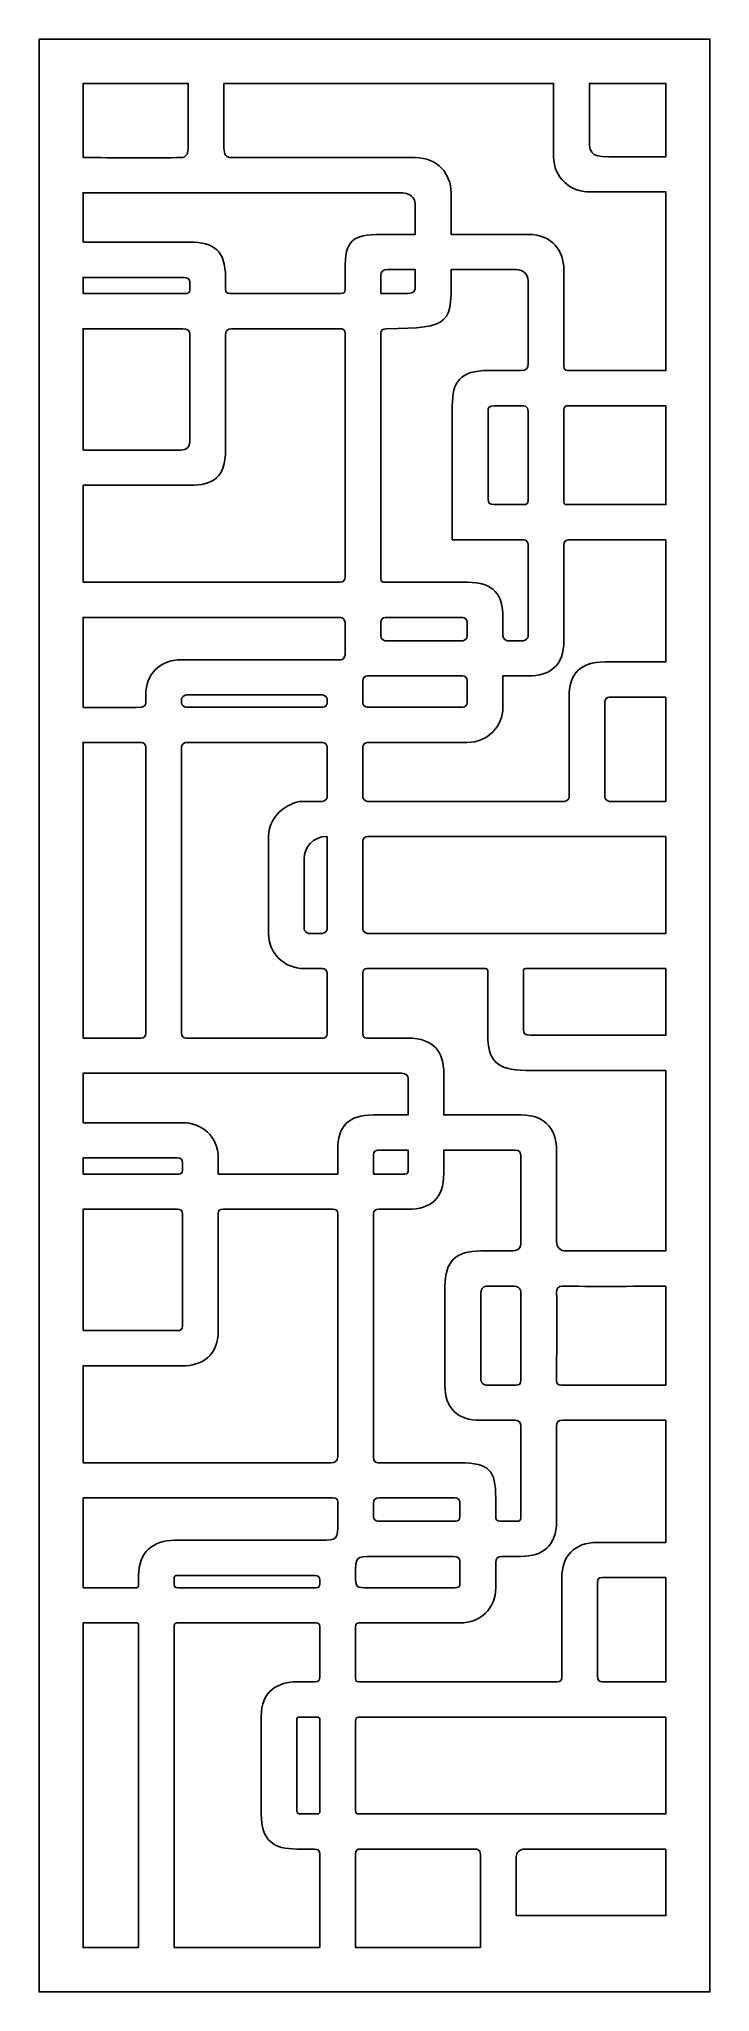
# Model space of a CAD drawing. Header units: centimetres. Extents: x -1.49 to 1.49, y -4.33 to 4.33.
import ezdxf

# ---------------------------------------------------------------- set-up
doc = ezdxf.new("R2010")
doc.units = ezdxf.units.CM
doc.header["$MEASUREMENT"] = 0
doc.layers.add('Layer 1', color=7, linetype='Continuous')

msp = doc.modelspace()

# ---------------------------------------------------------------- linework, layer by layer
at = {"layer": 'Layer 1', "color": 242}
for points, knots in [([(-1.48682, 4.33143), (-1.48682, 4.33143), (1.48681, 4.33143), (1.48681, 4.33143), (1.48681, 4.33143), (1.48681, 4.33143), (1.48681, -4.33143), (1.48681, -4.33143), (1.48681, -4.33143), (1.48681, -4.33143), (-1.48682, -4.33143), (-1.48682, -4.33143), (-1.48682, -4.33143), (-1.48682, -4.33143), (-1.48682, 4.33143), (-1.48682, 4.33143)], [0, 0, 0, 0, 0.2, 0.2, 0.2, 0.2, 0.4, 0.4, 0.4, 0.4, 0.6, 0.6, 0.6, 0.6, 1, 1, 1, 1]), ([(-1.29212, 3.80549), (-1.16283, 3.80524), (-0.96283, 3.80434), (-0.85685, 3.80554), (-0.85685, 3.80554), (-0.83873, 3.80575), (-0.82632, 3.81951), (-0.82608, 3.84418), (-0.82608, 3.84418), (-0.82524, 3.93086), (-0.82568, 4.03805), (-0.82594, 4.13454), (-0.82594, 4.13454), (-0.82594, 4.13454), (-1.29212, 4.13454), (-1.29212, 4.13454), (-1.29212, 4.13454), (-1.29212, 4.13454), (-1.29212, 3.80549), (-1.29212, 3.80549)], [0, 0, 0, 0, 0.1666667, 0.1666667, 0.1666667, 0.1666667, 0.3333333, 0.3333333, 0.3333333, 0.3333333, 0.5, 0.5, 0.5, 0.5, 0.6666667, 0.6666667, 0.6666667, 0.6666667, 1, 1, 1, 1]), ([(-0.66756, 4.13454), (-0.66756, 4.13454), (-0.66756, 3.84715), (-0.66756, 3.84715), (-0.66756, 3.84715), (-0.66756, 3.82188), (-0.65692, 3.80554), (-0.63802, 3.80554), (-0.63802, 3.80554), (-0.36504, 3.80554), (-0.09206, 3.80554), (0.18091, 3.80554), (0.18091, 3.80554), (0.27894, 3.80545), (0.33944, 3.73316), (0.33944, 3.64951), (0.33944, 3.64951), (0.33944, 3.58795), (0.33944, 3.5264), (0.33944, 3.46484), (0.33944, 3.46484), (0.45319, 3.46484), (0.56695, 3.46484), (0.68071, 3.46484), (0.68071, 3.46484), (0.79071, 3.46484), (0.83923, 3.38871), (0.83923, 3.30881), (0.83923, 3.30881), (0.83923, 3.16542), (0.83923, 3.02204), (0.83923, 2.87866), (0.83923, 2.87866), (0.83923, 2.86648), (0.84528, 2.86117), (0.85505, 2.86117), (0.85505, 2.86117), (0.85505, 2.86117), (1.29211, 2.86117), (1.29211, 2.86117), (1.29211, 2.86117), (1.29211, 2.86117), (1.29211, 3.65331), (1.29211, 3.65331), (1.29211, 3.65331), (1.29211, 3.65331), (0.95245, 3.65331), (0.95245, 3.65331), (0.95245, 3.65331), (0.86964, 3.65331), (0.79393, 3.71606), (0.79393, 3.80933), (0.79393, 3.80933), (0.79393, 3.80933), (0.79393, 4.13454), (0.79393, 4.13454), (0.79393, 4.13454), (0.79393, 4.13454), (-0.66756, 4.13454), (-0.66756, 4.13454)], [0, 0, 0, 0, 0.0625, 0.0625, 0.0625, 0.0625, 0.125, 0.125, 0.125, 0.125, 0.1875, 0.1875, 0.1875, 0.1875, 0.25, 0.25, 0.25, 0.25, 0.3125, 0.3125, 0.3125, 0.3125, 0.375, 0.375, 0.375, 0.375, 0.4375, 0.4375, 0.4375, 0.4375, 0.5, 0.5, 0.5, 0.5, 0.5625, 0.5625, 0.5625, 0.5625, 0.625, 0.625, 0.625, 0.625, 0.6875, 0.6875, 0.6875, 0.6875, 0.75, 0.75, 0.75, 0.75, 0.8125, 0.8125, 0.8125, 0.8125, 0.875, 0.875, 0.875, 0.875, 1, 1, 1, 1]), ([(1.0387, 3.80933), (1.0387, 3.80933), (1.29211, 3.80933), (1.29211, 3.80933), (1.29211, 3.80933), (1.29211, 3.80933), (1.29211, 4.13454), (1.29211, 4.13454), (1.29211, 4.13454), (1.29211, 4.13454), (0.95245, 4.13454), (0.95245, 4.13454), (0.95245, 4.13454), (0.95245, 4.13454), (0.95245, 3.90809), (0.95245, 3.90809), (0.95245, 3.90809), (0.95245, 3.82939), (0.95136, 3.80933), (1.0387, 3.80933)], [0, 0, 0, 0, 0.1666667, 0.1666667, 0.1666667, 0.1666667, 0.3333333, 0.3333333, 0.3333333, 0.3333333, 0.5, 0.5, 0.5, 0.5, 0.6666667, 0.6666667, 0.6666667, 0.6666667, 1, 1, 1, 1]), ([(-1.29212, 3.43036), (-1.29212, 3.43036), (-0.81887, 3.43036), (-0.81887, 3.43036), (-0.81887, 3.43036), (-0.71215, 3.43036), (-0.66035, 3.39329), (-0.66035, 3.27433), (-0.66035, 3.27433), (-0.66035, 3.25642), (-0.66035, 3.23851), (-0.66035, 3.22061), (-0.66035, 3.22061), (-0.66035, 3.2076), (-0.65502, 3.2027), (-0.64182, 3.2027), (-0.64182, 3.2027), (-0.4781, 3.2027), (-0.31438, 3.2027), (-0.15066, 3.2027), (-0.15066, 3.2027), (-0.13562, 3.2027), (-0.13069, 3.20682), (-0.13069, 3.22011), (-0.13069, 3.22011), (-0.13069, 3.24967), (-0.13069, 3.27924), (-0.13069, 3.30881), (-0.13069, 3.30881), (-0.13069, 3.43794), (-0.09739, 3.46484), (0.02783, 3.46484), (0.02783, 3.46484), (0.07886, 3.46484), (0.12989, 3.46484), (0.18091, 3.46484), (0.18091, 3.46484), (0.18091, 3.50716), (0.18091, 3.54948), (0.18091, 3.5918), (0.18091, 3.5918), (0.18091, 3.62978), (0.16008, 3.64951), (0.108, 3.64951), (0.108, 3.64951), (0.108, 3.64951), (-1.29212, 3.64951), (-1.29212, 3.64951), (-1.29212, 3.64951), (-1.29212, 3.64951), (-1.29212, 3.43036), (-1.29212, 3.43036)], [0, 0, 0, 0, 0.0714286, 0.0714286, 0.0714286, 0.0714286, 0.1428571, 0.1428571, 0.1428571, 0.1428571, 0.2142857, 0.2142857, 0.2142857, 0.2142857, 0.2857143, 0.2857143, 0.2857143, 0.2857143, 0.3571429, 0.3571429, 0.3571429, 0.3571429, 0.4285714, 0.4285714, 0.4285714, 0.4285714, 0.5, 0.5, 0.5, 0.5, 0.5714286, 0.5714286, 0.5714286, 0.5714286, 0.6428571, 0.6428571, 0.6428571, 0.6428571, 0.7142857, 0.7142857, 0.7142857, 0.7142857, 0.7857143, 0.7857143, 0.7857143, 0.7857143, 0.8571429, 0.8571429, 0.8571429, 0.8571429, 1, 1, 1, 1]), ([(0.68071, 1.68283), (0.68071, 1.81846), (0.68071, 1.95409), (0.68071, 2.08972), (0.68071, 2.08972), (0.68071, 2.09997), (0.67331, 2.11008), (0.66066, 2.11008), (0.66066, 2.11008), (0.60821, 2.11008), (0.55576, 2.11008), (0.5033, 2.11008), (0.5033, 2.11008), (0.45046, 2.11008), (0.39762, 2.11008), (0.34478, 2.11008), (0.34478, 2.11008), (0.34478, 2.16209), (0.34478, 2.2141), (0.34478, 2.26611), (0.34478, 2.26611), (0.34478, 2.41245), (0.34478, 2.5588), (0.34478, 2.70514), (0.34478, 2.70514), (0.34478, 2.81085), (0.38003, 2.86117), (0.5033, 2.86117), (0.5033, 2.86117), (0.55181, 2.86117), (0.60032, 2.86117), (0.64883, 2.86117), (0.64883, 2.86117), (0.67383, 2.86117), (0.68071, 2.86909), (0.68071, 2.89123), (0.68071, 2.89123), (0.68071, 3.0141), (0.68071, 3.13698), (0.68071, 3.25985), (0.68071, 3.25985), (0.68071, 3.28737), (0.66127, 3.30881), (0.62738, 3.30881), (0.62738, 3.30881), (0.5314, 3.30881), (0.43542, 3.30881), (0.33944, 3.30881), (0.33944, 3.30881), (0.34473, 3.06844), (0.34223, 3.0476), (0.05168, 3.0467), (0.05168, 3.0467), (0.03587, 3.04665), (0.02783, 3.03887), (0.02783, 3.02554), (0.02783, 3.02554), (0.02783, 2.66232), (0.02783, 2.29909), (0.02783, 1.93586), (0.02783, 1.93586), (0.02783, 1.92721), (0.03451, 1.92172), (0.04197, 1.92172), (0.04197, 1.92172), (0.165, 1.92172), (0.28802, 1.92172), (0.41104, 1.92172), (0.41104, 1.92172), (0.52946, 1.92172), (0.56956, 1.866), (0.56956, 1.76569), (0.56956, 1.76569), (0.56956, 1.73827), (0.56956, 1.71086), (0.56956, 1.68345), (0.56956, 1.68345), (0.56956, 1.67263), (0.57959, 1.66248), (0.58867, 1.66248), (0.58867, 1.66248), (0.61263, 1.66248), (0.6366, 1.66248), (0.66057, 1.66248), (0.66057, 1.66248), (0.67067, 1.66248), (0.68071, 1.67263), (0.68071, 1.68283)], [0, 0, 0, 0, 0.0434783, 0.0434783, 0.0434783, 0.0434783, 0.0869565, 0.0869565, 0.0869565, 0.0869565, 0.1304348, 0.1304348, 0.1304348, 0.1304348, 0.173913, 0.173913, 0.173913, 0.173913, 0.2173913, 0.2173913, 0.2173913, 0.2173913, 0.2608696, 0.2608696, 0.2608696, 0.2608696, 0.3043478, 0.3043478, 0.3043478, 0.3043478, 0.3478261, 0.3478261, 0.3478261, 0.3478261, 0.3913043, 0.3913043, 0.3913043, 0.3913043, 0.4347826, 0.4347826, 0.4347826, 0.4347826, 0.4782609, 0.4782609, 0.4782609, 0.4782609, 0.5217391, 0.5217391, 0.5217391, 0.5217391, 0.5652174, 0.5652174, 0.5652174, 0.5652174, 0.6086957, 0.6086957, 0.6086957, 0.6086957, 0.6521739, 0.6521739, 0.6521739, 0.6521739, 0.6956522, 0.6956522, 0.6956522, 0.6956522, 0.7391304, 0.7391304, 0.7391304, 0.7391304, 0.7826087, 0.7826087, 0.7826087, 0.7826087, 0.826087, 0.826087, 0.826087, 0.826087, 0.8695652, 0.8695652, 0.8695652, 0.8695652, 0.9130435, 0.9130435, 0.9130435, 0.9130435, 1, 1, 1, 1]), ([(0.02783, 3.2027), (0.06809, 3.2027), (0.10836, 3.2027), (0.14862, 3.2027), (0.14862, 3.2027), (0.17528, 3.2027), (0.18091, 3.21827), (0.18091, 3.23171), (0.18091, 3.23171), (0.18091, 3.25741), (0.18091, 3.28311), (0.18091, 3.30881), (0.18091, 3.30881), (0.14025, 3.30881), (0.09959, 3.30881), (0.05892, 3.30881), (0.05892, 3.30881), (0.03675, 3.30881), (0.02783, 3.3003), (0.02783, 3.28228), (0.02783, 3.28228), (0.02783, 3.25575), (0.02783, 3.22922), (0.02783, 3.2027)], [0, 0, 0, 0, 0.1428571, 0.1428571, 0.1428571, 0.1428571, 0.2857143, 0.2857143, 0.2857143, 0.2857143, 0.4285714, 0.4285714, 0.4285714, 0.4285714, 0.5714286, 0.5714286, 0.5714286, 0.5714286, 0.7142857, 0.7142857, 0.7142857, 0.7142857, 1, 1, 1, 1]), ([(-1.29212, 3.2027), (-1.29212, 3.2027), (-0.83171, 3.2027), (-0.83171, 3.2027), (-0.83171, 3.2027), (-0.82441, 3.2027), (-0.81887, 3.20831), (-0.81887, 3.21718), (-0.81887, 3.21718), (-0.81887, 3.22951), (-0.81887, 3.24185), (-0.81887, 3.25418), (-0.81887, 3.25418), (-0.81887, 3.26671), (-0.82837, 3.27433), (-0.84342, 3.27433), (-0.84342, 3.27433), (-0.84342, 3.27433), (-1.29212, 3.27433), (-1.29212, 3.27433), (-1.29212, 3.27433), (-1.29212, 3.27433), (-1.29212, 3.2027), (-1.29212, 3.2027)], [0, 0, 0, 0, 0.1428571, 0.1428571, 0.1428571, 0.1428571, 0.2857143, 0.2857143, 0.2857143, 0.2857143, 0.4285714, 0.4285714, 0.4285714, 0.4285714, 0.5714286, 0.5714286, 0.5714286, 0.5714286, 0.7142857, 0.7142857, 0.7142857, 0.7142857, 1, 1, 1, 1]), ([(-1.29212, 1.92172), (-1.29212, 1.92172), (-0.15306, 1.92172), (-0.15306, 1.92172), (-0.15306, 1.92172), (-0.13846, 1.92172), (-0.13069, 1.93051), (-0.13069, 1.94554), (-0.13069, 1.94554), (-0.13069, 2.30559), (-0.13069, 2.66565), (-0.13069, 3.0257), (-0.13069, 3.0257), (-0.13069, 3.04107), (-0.13722, 3.04667), (-0.15425, 3.04667), (-0.15425, 3.04667), (-0.31393, 3.04667), (-0.4736, 3.04667), (-0.63328, 3.04667), (-0.63328, 3.04667), (-0.65229, 3.04667), (-0.66035, 3.0346), (-0.66035, 3.01721), (-0.66035, 3.01721), (-0.66035, 2.84747), (-0.66035, 2.67772), (-0.66035, 2.50798), (-0.66035, 2.50798), (-0.66035, 2.38757), (-0.71362, 2.35195), (-0.81887, 2.35195), (-0.81887, 2.35195), (-0.81887, 2.35195), (-1.29212, 2.35195), (-1.29212, 2.35195), (-1.29212, 2.35195), (-1.29212, 2.35195), (-1.29212, 1.92172), (-1.29212, 1.92172)], [0, 0, 0, 0, 0.0909091, 0.0909091, 0.0909091, 0.0909091, 0.1818182, 0.1818182, 0.1818182, 0.1818182, 0.2727273, 0.2727273, 0.2727273, 0.2727273, 0.3636364, 0.3636364, 0.3636364, 0.3636364, 0.4545455, 0.4545455, 0.4545455, 0.4545455, 0.5454545, 0.5454545, 0.5454545, 0.5454545, 0.6363636, 0.6363636, 0.6363636, 0.6363636, 0.7272727, 0.7272727, 0.7272727, 0.7272727, 0.8181818, 0.8181818, 0.8181818, 0.8181818, 1, 1, 1, 1]), ([(-1.29212, 2.50798), (-1.29212, 2.50798), (-0.86055, 2.50798), (-0.86055, 2.50798), (-0.86055, 2.50798), (-0.83084, 2.50798), (-0.81887, 2.524), (-0.81887, 2.54418), (-0.81887, 2.54418), (-0.81887, 2.70371), (-0.81887, 2.86324), (-0.81887, 3.02277), (-0.81887, 3.02277), (-0.81887, 3.0381), (-0.82915, 3.04667), (-0.84922, 3.04667), (-0.84922, 3.04667), (-0.84922, 3.04667), (-1.29212, 3.04667), (-1.29212, 3.04667), (-1.29212, 3.04667), (-1.29212, 3.04667), (-1.29212, 2.50798), (-1.29212, 2.50798)], [0, 0, 0, 0, 0.1428571, 0.1428571, 0.1428571, 0.1428571, 0.2857143, 0.2857143, 0.2857143, 0.2857143, 0.4285714, 0.4285714, 0.4285714, 0.4285714, 0.5714286, 0.5714286, 0.5714286, 0.5714286, 0.7142857, 0.7142857, 0.7142857, 0.7142857, 1, 1, 1, 1]), ([(0.52825, 2.26611), (0.57351, 2.26611), (0.61877, 2.26611), (0.66403, 2.26611), (0.66403, 2.26611), (0.67406, 2.26611), (0.68071, 2.27232), (0.68071, 2.28373), (0.68071, 2.28373), (0.68071, 2.41117), (0.68071, 2.53861), (0.68071, 2.66604), (0.68071, 2.66604), (0.68071, 2.70236), (0.67648, 2.70526), (0.6419, 2.70514), (0.6419, 2.70514), (0.60509, 2.70501), (0.56827, 2.70513), (0.53146, 2.70513), (0.53146, 2.70513), (0.50916, 2.70513), (0.5033, 2.69765), (0.5033, 2.67919), (0.5033, 2.67919), (0.5033, 2.5501), (0.5033, 2.42101), (0.5033, 2.29193), (0.5033, 2.29193), (0.5033, 2.27419), (0.50996, 2.26611), (0.52825, 2.26611)], [0, 0, 0, 0, 0.1111111, 0.1111111, 0.1111111, 0.1111111, 0.2222222, 0.2222222, 0.2222222, 0.2222222, 0.3333333, 0.3333333, 0.3333333, 0.3333333, 0.4444444, 0.4444444, 0.4444444, 0.4444444, 0.5555556, 0.5555556, 0.5555556, 0.5555556, 0.6666667, 0.6666667, 0.6666667, 0.6666667, 0.7777778, 0.7777778, 0.7777778, 0.7777778, 1, 1, 1, 1]), ([(1.29211, 2.70514), (1.29211, 2.70514), (0.86166, 2.70514), (0.86166, 2.70514), (0.86166, 2.70514), (0.84523, 2.70514), (0.83923, 2.6969), (0.83923, 2.68799), (0.83923, 2.68799), (0.83923, 2.55089), (0.83923, 2.41379), (0.83923, 2.27669), (0.83923, 2.27669), (0.83923, 2.269), (0.84584, 2.26611), (0.85118, 2.26611), (0.85118, 2.26611), (0.85118, 2.26611), (1.29211, 2.26611), (1.29211, 2.26611), (1.29211, 2.26611), (1.29211, 2.26611), (1.29211, 2.70514), (1.29211, 2.70514)], [0, 0, 0, 0, 0.1428571, 0.1428571, 0.1428571, 0.1428571, 0.2857143, 0.2857143, 0.2857143, 0.2857143, 0.4285714, 0.4285714, 0.4285714, 0.4285714, 0.5714286, 0.5714286, 0.5714286, 0.5714286, 0.7142857, 0.7142857, 0.7142857, 0.7142857, 1, 1, 1, 1]), ([(1.29211, 2.11008), (1.29211, 2.11008), (0.85932, 2.11008), (0.85932, 2.11008), (0.85932, 2.11008), (0.84926, 2.11008), (0.83923, 2.09994), (0.83923, 2.08984), (0.83923, 2.08984), (0.83923, 1.94739), (0.83923, 1.80494), (0.83923, 1.66248), (0.83923, 1.66248), (0.83923, 1.55189), (0.77918, 1.50646), (0.68071, 1.50646), (0.68071, 1.50646), (0.64366, 1.50646), (0.60661, 1.50646), (0.56956, 1.50646), (0.56956, 1.50646), (0.56956, 1.46), (0.56956, 1.41355), (0.56956, 1.36709), (0.56956, 1.36709), (0.56956, 1.28301), (0.50073, 1.21107), (0.41104, 1.21107), (0.41104, 1.21107), (0.26357, 1.21107), (0.11609, 1.21107), (-0.03138, 1.21107), (-0.03138, 1.21107), (-0.04136, 1.21107), (-0.05139, 1.20092), (-0.05139, 1.19066), (-0.05139, 1.19066), (-0.05139, 1.11731), (-0.05139, 1.04396), (-0.05139, 0.97061), (-0.05139, 0.97061), (-0.05139, 0.96007), (-0.04136, 0.94992), (-0.03174, 0.94992), (-0.03174, 0.94992), (0.25967, 0.94992), (0.55109, 0.94992), (0.8425, 0.94992), (0.8425, 0.94992), (0.85257, 0.94992), (0.8626, 0.96007), (0.8626, 0.96991), (0.8626, 0.96991), (0.8626, 1.11739), (0.8626, 1.26487), (0.8626, 1.41235), (0.8626, 1.41235), (0.8626, 1.51408), (0.90903, 1.56838), (1.02112, 1.56838), (1.02112, 1.56838), (1.02112, 1.56838), (1.29211, 1.56838), (1.29211, 1.56838), (1.29211, 1.56838), (1.29211, 1.56838), (1.29211, 2.11008), (1.29211, 2.11008)], [0, 0, 0, 0, 0.0555556, 0.0555556, 0.0555556, 0.0555556, 0.1111111, 0.1111111, 0.1111111, 0.1111111, 0.1666667, 0.1666667, 0.1666667, 0.1666667, 0.2222222, 0.2222222, 0.2222222, 0.2222222, 0.2777778, 0.2777778, 0.2777778, 0.2777778, 0.3333333, 0.3333333, 0.3333333, 0.3333333, 0.3888889, 0.3888889, 0.3888889, 0.3888889, 0.4444444, 0.4444444, 0.4444444, 0.4444444, 0.5, 0.5, 0.5, 0.5, 0.5555556, 0.5555556, 0.5555556, 0.5555556, 0.6111111, 0.6111111, 0.6111111, 0.6111111, 0.6666667, 0.6666667, 0.6666667, 0.6666667, 0.7222222, 0.7222222, 0.7222222, 0.7222222, 0.7777778, 0.7777778, 0.7777778, 0.7777778, 0.8333333, 0.8333333, 0.8333333, 0.8333333, 0.8888889, 0.8888889, 0.8888889, 0.8888889, 1, 1, 1, 1]), ([(-1.29212, 1.36698), (-1.2109, 1.36684), (-1.09074, 1.36665), (-1.03371, 1.36703), (-1.03371, 1.36703), (-1.02366, 1.36709), (-1.01363, 1.37724), (-1.01363, 1.38764), (-1.01363, 1.38764), (-1.01363, 1.39905), (-1.01363, 1.41047), (-1.01363, 1.42188), (-1.01363, 1.42188), (-1.01363, 1.51277), (-0.95457, 1.57791), (-0.85511, 1.57791), (-0.85511, 1.57791), (-0.64004, 1.57791), (-0.42498, 1.57791), (-0.20991, 1.57791), (-0.20991, 1.57791), (-0.19016, 1.57791), (-0.17041, 1.57791), (-0.15066, 1.57791), (-0.15066, 1.57791), (-0.14073, 1.57791), (-0.13069, 1.58805), (-0.13069, 1.59827), (-0.13069, 1.59827), (-0.13069, 1.61968), (-0.13069, 1.64108), (-0.13069, 1.66248), (-0.13069, 1.66248), (-0.13069, 1.6901), (-0.13069, 1.71772), (-0.13069, 1.74534), (-0.13069, 1.74534), (-0.13069, 1.75554), (-0.14073, 1.76569), (-0.15068, 1.76569), (-0.15068, 1.76569), (-0.15068, 1.76569), (-1.29212, 1.76569), (-1.29212, 1.76569), (-1.29212, 1.76569), (-1.29212, 1.76569), (-1.29212, 1.36698), (-1.29212, 1.36698)], [0, 0, 0, 0, 0.0769231, 0.0769231, 0.0769231, 0.0769231, 0.1538462, 0.1538462, 0.1538462, 0.1538462, 0.2307692, 0.2307692, 0.2307692, 0.2307692, 0.3076923, 0.3076923, 0.3076923, 0.3076923, 0.3846154, 0.3846154, 0.3846154, 0.3846154, 0.4615385, 0.4615385, 0.4615385, 0.4615385, 0.5384615, 0.5384615, 0.5384615, 0.5384615, 0.6153846, 0.6153846, 0.6153846, 0.6153846, 0.6923077, 0.6923077, 0.6923077, 0.6923077, 0.7692308, 0.7692308, 0.7692308, 0.7692308, 0.8461538, 0.8461538, 0.8461538, 0.8461538, 1, 1, 1, 1]), ([(0.04769, 1.66248), (0.16214, 1.66248), (0.27658, 1.66248), (0.39103, 1.66248), (0.39103, 1.66248), (0.40101, 1.66248), (0.41104, 1.67263), (0.41104, 1.68264), (0.41104, 1.68264), (0.41104, 1.7034), (0.41104, 1.72416), (0.41104, 1.74493), (0.41104, 1.74493), (0.41104, 1.75554), (0.40101, 1.76569), (0.39008, 1.76569), (0.39008, 1.76569), (0.27594, 1.76569), (0.16179, 1.76569), (0.04764, 1.76569), (0.04764, 1.76569), (0.03786, 1.76569), (0.02783, 1.75554), (0.02783, 1.74553), (0.02783, 1.74553), (0.02783, 1.72477), (0.02783, 1.70401), (0.02783, 1.68325), (0.02783, 1.68325), (0.02783, 1.67263), (0.03786, 1.66248), (0.04769, 1.66248)], [0, 0, 0, 0, 0.1111111, 0.1111111, 0.1111111, 0.1111111, 0.2222222, 0.2222222, 0.2222222, 0.2222222, 0.3333333, 0.3333333, 0.3333333, 0.3333333, 0.4444444, 0.4444444, 0.4444444, 0.4444444, 0.5555556, 0.5555556, 0.5555556, 0.5555556, 0.6666667, 0.6666667, 0.6666667, 0.6666667, 0.7777778, 0.7777778, 0.7777778, 0.7777778, 1, 1, 1, 1]), ([(0.39079, 1.50646), (0.2698, 1.50646), (0.14881, 1.50646), (0.02783, 1.50646), (0.02783, 1.50646), (0.00802, 1.50646), (-0.01178, 1.50646), (-0.03158, 1.50646), (-0.03158, 1.50646), (-0.04136, 1.50646), (-0.05139, 1.49631), (-0.05139, 1.48663), (-0.05139, 1.48663), (-0.05139, 1.46505), (-0.05139, 1.44346), (-0.05139, 1.42188), (-0.05139, 1.42188), (-0.05139, 1.41047), (-0.05139, 1.39905), (-0.05139, 1.38764), (-0.05139, 1.38764), (-0.05139, 1.37724), (-0.04136, 1.36709), (-0.03137, 1.36709), (-0.03137, 1.36709), (0.10939, 1.36709), (0.25016, 1.36709), (0.39092, 1.36709), (0.39092, 1.36709), (0.40101, 1.36709), (0.41104, 1.37724), (0.41104, 1.38778), (0.41104, 1.38778), (0.41104, 1.42054), (0.41104, 1.4533), (0.41104, 1.48606), (0.41104, 1.48606), (0.41104, 1.49631), (0.40101, 1.50646), (0.39079, 1.50646)], [0, 0, 0, 0, 0.0909091, 0.0909091, 0.0909091, 0.0909091, 0.1818182, 0.1818182, 0.1818182, 0.1818182, 0.2727273, 0.2727273, 0.2727273, 0.2727273, 0.3636364, 0.3636364, 0.3636364, 0.3636364, 0.4545455, 0.4545455, 0.4545455, 0.4545455, 0.5454545, 0.5454545, 0.5454545, 0.5454545, 0.6363636, 0.6363636, 0.6363636, 0.6363636, 0.7272727, 0.7272727, 0.7272727, 0.7272727, 0.8181818, 0.8181818, 0.8181818, 0.8181818, 1, 1, 1, 1]), ([(-0.20991, 1.38747), (-0.20991, 1.39213), (-0.20991, 1.39679), (-0.20991, 1.40145), (-0.20991, 1.40145), (-0.20991, 1.41173), (-0.21994, 1.42188), (-0.23007, 1.42188), (-0.23007, 1.42188), (-0.43171, 1.42188), (-0.63334, 1.42188), (-0.83498, 1.42188), (-0.83498, 1.42188), (-0.84507, 1.42188), (-0.85511, 1.41173), (-0.85511, 1.40176), (-0.85511, 1.40176), (-0.85511, 1.39689), (-0.85511, 1.39201), (-0.85511, 1.38714), (-0.85511, 1.38714), (-0.85511, 1.37724), (-0.84507, 1.36709), (-0.83504, 1.36709), (-0.83504, 1.36709), (-0.63338, 1.36709), (-0.43173, 1.36709), (-0.23007, 1.36709), (-0.23007, 1.36709), (-0.21855, 1.36709), (-0.20991, 1.3774), (-0.20991, 1.38747)], [0, 0, 0, 0, 0.1111111, 0.1111111, 0.1111111, 0.1111111, 0.2222222, 0.2222222, 0.2222222, 0.2222222, 0.3333333, 0.3333333, 0.3333333, 0.3333333, 0.4444444, 0.4444444, 0.4444444, 0.4444444, 0.5555556, 0.5555556, 0.5555556, 0.5555556, 0.6666667, 0.6666667, 0.6666667, 0.6666667, 0.7777778, 0.7777778, 0.7777778, 0.7777778, 1, 1, 1, 1]), ([(1.29211, 1.41235), (1.29211, 1.41235), (1.04116, 1.41235), (1.04116, 1.41235), (1.04116, 1.41235), (1.03115, 1.41235), (1.02112, 1.40221), (1.02112, 1.39203), (1.02112, 1.39203), (1.02112, 1.2514), (1.02112, 1.11077), (1.02112, 0.97013), (1.02112, 0.97013), (1.02112, 0.96007), (1.03115, 0.94992), (1.04118, 0.94992), (1.04118, 0.94992), (1.04118, 0.94992), (1.29211, 0.94992), (1.29211, 0.94992), (1.29211, 0.94992), (1.29211, 0.94992), (1.29211, 1.41235), (1.29211, 1.41235)], [0, 0, 0, 0, 0.1428571, 0.1428571, 0.1428571, 0.1428571, 0.2857143, 0.2857143, 0.2857143, 0.2857143, 0.4285714, 0.4285714, 0.4285714, 0.4285714, 0.5714286, 0.5714286, 0.5714286, 0.5714286, 0.7142857, 0.7142857, 0.7142857, 0.7142857, 1, 1, 1, 1]), ([(-1.29212, -0.10026), (-1.29212, -0.10026), (-1.03361, -0.10026), (-1.03361, -0.10026), (-1.03361, -0.10026), (-1.02227, -0.10026), (-1.01363, -0.09012), (-1.01363, -0.08009), (-1.01363, -0.08009), (-1.01363, 0.34354), (-1.01363, 0.76716), (-1.01363, 1.19079), (-1.01363, 1.19079), (-1.01363, 1.20092), (-1.02366, 1.21107), (-1.03334, 1.21107), (-1.03334, 1.21107), (-1.03334, 1.21107), (-1.29212, 1.21107), (-1.29212, 1.21107), (-1.29212, 1.21107), (-1.29212, 1.21107), (-1.29212, -0.10026), (-1.29212, -0.10026)], [0, 0, 0, 0, 0.1428571, 0.1428571, 0.1428571, 0.1428571, 0.2857143, 0.2857143, 0.2857143, 0.2857143, 0.4285714, 0.4285714, 0.4285714, 0.4285714, 0.5714286, 0.5714286, 0.5714286, 0.5714286, 0.7142857, 0.7142857, 0.7142857, 0.7142857, 1, 1, 1, 1]), ([(-0.20991, -0.08003), (-0.20991, 0.00916), (-0.20991, 0.09835), (-0.20991, 0.18754), (-0.20991, 0.18754), (-0.20991, 0.19821), (-0.21994, 0.20835), (-0.23052, 0.20835), (-0.23052, 0.20835), (-0.25748, 0.20835), (-0.28444, 0.20835), (-0.31139, 0.20835), (-0.31139, 0.20835), (-0.40109, 0.20835), (-0.46992, 0.27601), (-0.46992, 0.36438), (-0.46992, 0.36438), (-0.46992, 0.50755), (-0.46992, 0.65072), (-0.46992, 0.79389), (-0.46992, 0.79389), (-0.46883, 0.89655), (-0.36459, 0.95433), (-0.31139, 0.94992), (-0.31139, 0.94992), (-0.28424, 0.94992), (-0.25708, 0.94992), (-0.22992, 0.94992), (-0.22992, 0.94992), (-0.21994, 0.94992), (-0.20991, 0.96007), (-0.20991, 0.97032), (-0.20991, 0.97032), (-0.20991, 1.04384), (-0.20991, 1.11736), (-0.20991, 1.19087), (-0.20991, 1.19087), (-0.20991, 1.20092), (-0.21994, 1.21107), (-0.23024, 1.21107), (-0.23024, 1.21107), (-0.43179, 1.21107), (-0.63334, 1.21107), (-0.83489, 1.21107), (-0.83489, 1.21107), (-0.84507, 1.21107), (-0.85511, 1.20092), (-0.85511, 1.18983), (-0.85511, 1.18983), (-0.85511, 0.76651), (-0.85511, 0.3432), (-0.85511, -0.08011), (-0.85511, -0.08011), (-0.85511, -0.09012), (-0.84662, -0.10026), (-0.83494, -0.10026), (-0.83494, -0.10026), (-0.63311, -0.10026), (-0.43128, -0.10026), (-0.22944, -0.10026), (-0.22944, -0.10026), (-0.21605, -0.10026), (-0.20991, -0.09297), (-0.20991, -0.08003)], [0, 0, 0, 0, 0.0588235, 0.0588235, 0.0588235, 0.0588235, 0.1176471, 0.1176471, 0.1176471, 0.1176471, 0.1764706, 0.1764706, 0.1764706, 0.1764706, 0.2352941, 0.2352941, 0.2352941, 0.2352941, 0.2941176, 0.2941176, 0.2941176, 0.2941176, 0.3529412, 0.3529412, 0.3529412, 0.3529412, 0.4117647, 0.4117647, 0.4117647, 0.4117647, 0.4705882, 0.4705882, 0.4705882, 0.4705882, 0.5294118, 0.5294118, 0.5294118, 0.5294118, 0.5882353, 0.5882353, 0.5882353, 0.5882353, 0.6470588, 0.6470588, 0.6470588, 0.6470588, 0.7058824, 0.7058824, 0.7058824, 0.7058824, 0.7647059, 0.7647059, 0.7647059, 0.7647059, 0.8235294, 0.8235294, 0.8235294, 0.8235294, 0.8823529, 0.8823529, 0.8823529, 0.8823529, 1, 1, 1, 1]), ([(-0.29103, 0.36438), (-0.27066, 0.36438), (-0.2503, 0.36438), (-0.22993, 0.36438), (-0.22993, 0.36438), (-0.21994, 0.36438), (-0.20991, 0.37452), (-0.20991, 0.38451), (-0.20991, 0.38451), (-0.20991, 0.52097), (-0.20991, 0.65743), (-0.20991, 0.79389), (-0.20991, 0.79389), (-0.27521, 0.7947), (-0.3111, 0.7426), (-0.31139, 0.69658), (-0.31139, 0.69658), (-0.31205, 0.59275), (-0.31147, 0.48895), (-0.3114, 0.38514), (-0.3114, 0.38514), (-0.3114, 0.37452), (-0.30136, 0.36438), (-0.29103, 0.36438)], [0, 0, 0, 0, 0.1428571, 0.1428571, 0.1428571, 0.1428571, 0.2857143, 0.2857143, 0.2857143, 0.2857143, 0.4285714, 0.4285714, 0.4285714, 0.4285714, 0.5714286, 0.5714286, 0.5714286, 0.5714286, 0.7142857, 0.7142857, 0.7142857, 0.7142857, 1, 1, 1, 1]), ([(1.29211, 0.79389), (1.29211, 0.79389), (-0.03152, 0.79389), (-0.03152, 0.79389), (-0.03152, 0.79389), (-0.04136, 0.79389), (-0.05139, 0.78375), (-0.05139, 0.77366), (-0.05139, 0.77366), (-0.05139, 0.64363), (-0.05139, 0.51359), (-0.05139, 0.38356), (-0.05139, 0.38356), (-0.05139, 0.37452), (-0.04136, 0.36438), (-0.03184, 0.36438), (-0.03184, 0.36438), (-0.03184, 0.36438), (1.29211, 0.36438), (1.29211, 0.36438), (1.29211, 0.36438), (1.29211, 0.36438), (1.29211, 0.79389), (1.29211, 0.79389)], [0, 0, 0, 0, 0.1428571, 0.1428571, 0.1428571, 0.1428571, 0.2857143, 0.2857143, 0.2857143, 0.2857143, 0.4285714, 0.4285714, 0.4285714, 0.4285714, 0.5714286, 0.5714286, 0.5714286, 0.5714286, 0.7142857, 0.7142857, 0.7142857, 0.7142857, 1, 1, 1, 1]), ([(1.29211, -0.24329), (1.29211, -0.24329), (0.67051, -0.24329), (0.67051, -0.24329), (0.67051, -0.24329), (0.53678, -0.24329), (0.50233, -0.19462), (0.50233, -0.08726), (0.50233, -0.08726), (0.50233, 0.00778), (0.50233, 0.10281), (0.50233, 0.19785), (0.50233, 0.19785), (0.50233, 0.20373), (0.49849, 0.20835), (0.49234, 0.20835), (0.49234, 0.20835), (0.31687, 0.20835), (0.14139, 0.20835), (-0.03409, 0.20835), (-0.03409, 0.20835), (-0.04543, 0.20835), (-0.05139, 0.19993), (-0.05139, 0.18906), (-0.05139, 0.18906), (-0.05139, 0.09865), (-0.05139, 0.00823), (-0.05139, -0.08218), (-0.05139, -0.08218), (-0.05139, -0.09413), (-0.04499, -0.10026), (-0.0342, -0.10026), (-0.0342, -0.10026), (0.02674, -0.10026), (0.08768, -0.10026), (0.14862, -0.10026), (0.14862, -0.10026), (0.26459, -0.10026), (0.30714, -0.16435), (0.30714, -0.25629), (0.30714, -0.25629), (0.30714, -0.31785), (0.30714, -0.37941), (0.30714, -0.44097), (0.30714, -0.44097), (0.4209, -0.44097), (0.53465, -0.44097), (0.64841, -0.44097), (0.64841, -0.44097), (0.76923, -0.44097), (0.80693, -0.51882), (0.80693, -0.597), (0.80693, -0.597), (0.80693, -0.73185), (0.80693, -0.86669), (0.80693, -1.00154), (0.80693, -1.00154), (0.80693, -1.02921), (0.82298, -1.04464), (0.84997, -1.04464), (0.84997, -1.04464), (0.84997, -1.04464), (1.29211, -1.04464), (1.29211, -1.04464), (1.29211, -1.04464), (1.29211, -1.04464), (1.29211, -0.24329), (1.29211, -0.24329)], [0, 0, 0, 0, 0.0555556, 0.0555556, 0.0555556, 0.0555556, 0.1111111, 0.1111111, 0.1111111, 0.1111111, 0.1666667, 0.1666667, 0.1666667, 0.1666667, 0.2222222, 0.2222222, 0.2222222, 0.2222222, 0.2777778, 0.2777778, 0.2777778, 0.2777778, 0.3333333, 0.3333333, 0.3333333, 0.3333333, 0.3888889, 0.3888889, 0.3888889, 0.3888889, 0.4444444, 0.4444444, 0.4444444, 0.4444444, 0.5, 0.5, 0.5, 0.5, 0.5555556, 0.5555556, 0.5555556, 0.5555556, 0.6111111, 0.6111111, 0.6111111, 0.6111111, 0.6666667, 0.6666667, 0.6666667, 0.6666667, 0.7222222, 0.7222222, 0.7222222, 0.7222222, 0.7777778, 0.7777778, 0.7777778, 0.7777778, 0.8333333, 0.8333333, 0.8333333, 0.8333333, 0.8888889, 0.8888889, 0.8888889, 0.8888889, 1, 1, 1, 1]), ([(1.29211, 0.20835), (1.29211, 0.20835), (0.66886, 0.20835), (0.66886, 0.20835), (0.66886, 0.20835), (0.66359, 0.20835), (0.66085, 0.20618), (0.66085, 0.20199), (0.66085, 0.20199), (0.66085, 0.11386), (0.66085, 0.02573), (0.66085, -0.0624), (0.66085, -0.0624), (0.66085, -0.08234), (0.66895, -0.08726), (0.68953, -0.08726), (0.68953, -0.08726), (0.68953, -0.08726), (1.29211, -0.08726), (1.29211, -0.08726), (1.29211, -0.08726), (1.29211, -0.08726), (1.29211, 0.20835), (1.29211, 0.20835)], [0, 0, 0, 0, 0.1428571, 0.1428571, 0.1428571, 0.1428571, 0.2857143, 0.2857143, 0.2857143, 0.2857143, 0.4285714, 0.4285714, 0.4285714, 0.4285714, 0.5714286, 0.5714286, 0.5714286, 0.5714286, 0.7142857, 0.7142857, 0.7142857, 0.7142857, 1, 1, 1, 1]), ([(-1.29212, -0.47545), (-1.29212, -0.47545), (-0.85117, -0.47545), (-0.85117, -0.47545), (-0.85117, -0.47545), (-0.76724, -0.47545), (-0.69265, -0.53453), (-0.69265, -0.63147), (-0.69265, -0.63147), (-0.69265, -0.65535), (-0.69265, -0.67923), (-0.69265, -0.70311), (-0.69265, -0.70311), (-0.5161, -0.70311), (-0.33954, -0.70311), (-0.16299, -0.70311), (-0.16299, -0.70311), (-0.16299, -0.66774), (-0.16299, -0.63237), (-0.16299, -0.597), (-0.16299, -0.597), (-0.16299, -0.49041), (-0.11656, -0.44097), (-0.00447, -0.44097), (-0.00447, -0.44097), (0.04656, -0.44097), (0.09759, -0.44097), (0.14862, -0.44097), (0.14862, -0.44097), (0.14862, -0.38711), (0.14862, -0.33324), (0.14862, -0.27938), (0.14862, -0.27938), (0.14862, -0.26637), (0.14062, -0.25629), (0.12091, -0.25629), (0.12091, -0.25629), (0.12091, -0.25629), (-1.29212, -0.25629), (-1.29212, -0.25629), (-1.29212, -0.25629), (-1.29212, -0.25629), (-1.29212, -0.47545), (-1.29212, -0.47545)], [0, 0, 0, 0, 0.0833333, 0.0833333, 0.0833333, 0.0833333, 0.1666667, 0.1666667, 0.1666667, 0.1666667, 0.25, 0.25, 0.25, 0.25, 0.3333333, 0.3333333, 0.3333333, 0.3333333, 0.4166667, 0.4166667, 0.4166667, 0.4166667, 0.5, 0.5, 0.5, 0.5, 0.5833333, 0.5833333, 0.5833333, 0.5833333, 0.6666667, 0.6666667, 0.6666667, 0.6666667, 0.75, 0.75, 0.75, 0.75, 0.8333333, 0.8333333, 0.8333333, 0.8333333, 1, 1, 1, 1]), ([(0.64841, -2.22928), (0.64841, -2.09292), (0.64841, -1.95656), (0.64841, -1.8202), (0.64841, -1.8202), (0.64841, -1.8054), (0.64323, -1.79573), (0.62346, -1.79573), (0.62346, -1.79573), (0.57264, -1.79573), (0.52183, -1.79573), (0.47101, -1.79573), (0.47101, -1.79573), (0.3677, -1.79573), (0.31249, -1.7434), (0.31249, -1.6397), (0.31249, -1.6397), (0.31249, -1.49335), (0.31249, -1.34701), (0.31249, -1.20066), (0.31249, -1.20066), (0.31249, -1.09044), (0.35989, -1.04464), (0.47101, -1.04464), (0.47101, -1.04464), (0.51351, -1.04464), (0.55601, -1.04464), (0.59852, -1.04464), (0.59852, -1.04464), (0.64023, -1.04464), (0.64841, -1.0359), (0.64841, -0.99848), (0.64841, -0.99848), (0.64841, -0.8732), (0.64841, -0.74793), (0.64841, -0.62265), (0.64841, -0.62265), (0.64841, -0.60659), (0.64288, -0.597), (0.62175, -0.597), (0.62175, -0.597), (0.51688, -0.597), (0.41201, -0.597), (0.30714, -0.597), (0.30714, -0.597), (0.30714, -0.63224), (0.30714, -0.66618), (0.30714, -0.69984), (0.30714, -0.69984), (0.30714, -0.81321), (0.25014, -0.85914), (0.14862, -0.85914), (0.14862, -0.85914), (0.10556, -0.85914), (0.06251, -0.85914), (0.01945, -0.85914), (0.01945, -0.85914), (0.00439, -0.85914), (-0.00447, -0.86608), (-0.00447, -0.87943), (-0.00447, -0.87943), (-0.00447, -1.24012), (-0.00447, -1.60081), (-0.00447, -1.9615), (-0.00447, -1.9615), (-0.00447, -1.97621), (0.00249, -1.98409), (0.01649, -1.98409), (0.01649, -1.98409), (0.13724, -1.98409), (0.25799, -1.98409), (0.37875, -1.98409), (0.37875, -1.98409), (0.51026, -1.98409), (0.53727, -2.01846), (0.53727, -2.14012), (0.53727, -2.14012), (0.53727, -2.16753), (0.53727, -2.19494), (0.53727, -2.22236), (0.53727, -2.22236), (0.53727, -2.2368), (0.54309, -2.24332), (0.55463, -2.24332), (0.55463, -2.24332), (0.58101, -2.24332), (0.60738, -2.24332), (0.63376, -2.24332), (0.63376, -2.24332), (0.64335, -2.24332), (0.64841, -2.23896), (0.64841, -2.22928)], [0, 0, 0, 0, 0.0416667, 0.0416667, 0.0416667, 0.0416667, 0.0833333, 0.0833333, 0.0833333, 0.0833333, 0.125, 0.125, 0.125, 0.125, 0.1666667, 0.1666667, 0.1666667, 0.1666667, 0.2083333, 0.2083333, 0.2083333, 0.2083333, 0.25, 0.25, 0.25, 0.25, 0.2916667, 0.2916667, 0.2916667, 0.2916667, 0.3333333, 0.3333333, 0.3333333, 0.3333333, 0.375, 0.375, 0.375, 0.375, 0.4166667, 0.4166667, 0.4166667, 0.4166667, 0.4583333, 0.4583333, 0.4583333, 0.4583333, 0.5, 0.5, 0.5, 0.5, 0.5416667, 0.5416667, 0.5416667, 0.5416667, 0.5833333, 0.5833333, 0.5833333, 0.5833333, 0.625, 0.625, 0.625, 0.625, 0.6666667, 0.6666667, 0.6666667, 0.6666667, 0.7083333, 0.7083333, 0.7083333, 0.7083333, 0.75, 0.75, 0.75, 0.75, 0.7916667, 0.7916667, 0.7916667, 0.7916667, 0.8333333, 0.8333333, 0.8333333, 0.8333333, 0.875, 0.875, 0.875, 0.875, 0.9166667, 0.9166667, 0.9166667, 0.9166667, 1, 1, 1, 1]), ([(-0.00447, -0.70311), (0.04178, -0.70311), (0.08802, -0.70311), (0.13427, -0.70311), (0.13427, -0.70311), (0.14546, -0.70311), (0.14862, -0.69805), (0.14862, -0.6915), (0.14862, -0.6915), (0.14862, -0.66), (0.14862, -0.6285), (0.14862, -0.597), (0.14862, -0.597), (0.10477, -0.597), (0.06091, -0.597), (0.01706, -0.597), (0.01706, -0.597), (0.00486, -0.597), (-0.00447, -0.60291), (-0.00447, -0.61855), (-0.00447, -0.61855), (-0.00447, -0.64674), (-0.00447, -0.67492), (-0.00447, -0.70311)], [0, 0, 0, 0, 0.1428571, 0.1428571, 0.1428571, 0.1428571, 0.2857143, 0.2857143, 0.2857143, 0.2857143, 0.4285714, 0.4285714, 0.4285714, 0.4285714, 0.5714286, 0.5714286, 0.5714286, 0.5714286, 0.7142857, 0.7142857, 0.7142857, 0.7142857, 1, 1, 1, 1]), ([(-1.29212, -0.70311), (-1.29212, -0.70311), (-0.86798, -0.70311), (-0.86798, -0.70311), (-0.86798, -0.70311), (-0.85815, -0.70311), (-0.85117, -0.70026), (-0.85117, -0.68618), (-0.85117, -0.68618), (-0.85117, -0.67541), (-0.85117, -0.66463), (-0.85117, -0.65386), (-0.85117, -0.65386), (-0.85117, -0.64031), (-0.85585, -0.63147), (-0.87547, -0.63147), (-0.87547, -0.63147), (-0.87547, -0.63147), (-1.29212, -0.63147), (-1.29212, -0.63147), (-1.29212, -0.63147), (-1.29212, -0.63147), (-1.29212, -0.70311), (-1.29212, -0.70311)], [0, 0, 0, 0, 0.1428571, 0.1428571, 0.1428571, 0.1428571, 0.2857143, 0.2857143, 0.2857143, 0.2857143, 0.4285714, 0.4285714, 0.4285714, 0.4285714, 0.5714286, 0.5714286, 0.5714286, 0.5714286, 0.7142857, 0.7142857, 0.7142857, 0.7142857, 1, 1, 1, 1]), ([(-1.29212, -1.98409), (-1.29212, -1.98409), (-0.19339, -1.98409), (-0.19339, -1.98409), (-0.19339, -1.98409), (-0.17324, -1.98409), (-0.16299, -1.97445), (-0.16299, -1.95819), (-0.16299, -1.95819), (-0.16299, -1.5984), (-0.16299, -1.23861), (-0.16299, -0.87883), (-0.16299, -0.87883), (-0.16299, -0.8638), (-0.16809, -0.85914), (-0.18679, -0.85914), (-0.18679, -0.85914), (-0.34806, -0.85914), (-0.50934, -0.85914), (-0.67062, -0.85914), (-0.67062, -0.85914), (-0.68804, -0.85914), (-0.69265, -0.86378), (-0.69265, -0.88018), (-0.69265, -0.88018), (-0.69265, -1.05273), (-0.69265, -1.22528), (-0.69265, -1.39782), (-0.69265, -1.39782), (-0.69265, -1.51235), (-0.76825, -1.55385), (-0.85117, -1.55385), (-0.85117, -1.55385), (-0.85117, -1.55385), (-1.29212, -1.55385), (-1.29212, -1.55385), (-1.29212, -1.55385), (-1.29212, -1.55385), (-1.29212, -1.98409), (-1.29212, -1.98409)], [0, 0, 0, 0, 0.0909091, 0.0909091, 0.0909091, 0.0909091, 0.1818182, 0.1818182, 0.1818182, 0.1818182, 0.2727273, 0.2727273, 0.2727273, 0.2727273, 0.3636364, 0.3636364, 0.3636364, 0.3636364, 0.4545455, 0.4545455, 0.4545455, 0.4545455, 0.5454545, 0.5454545, 0.5454545, 0.5454545, 0.6363636, 0.6363636, 0.6363636, 0.6363636, 0.7272727, 0.7272727, 0.7272727, 0.7272727, 0.8181818, 0.8181818, 0.8181818, 0.8181818, 1, 1, 1, 1]), ([(-1.29212, -1.39782), (-1.29212, -1.39782), (-0.8739, -1.39782), (-0.8739, -1.39782), (-0.8739, -1.39782), (-0.85822, -1.39782), (-0.85117, -1.39305), (-0.85117, -1.3776), (-0.85117, -1.3776), (-0.85117, -1.2118), (-0.85117, -1.04599), (-0.85117, -0.88018), (-0.85117, -0.88018), (-0.85117, -0.86552), (-0.85739, -0.85914), (-0.87494, -0.85914), (-0.87494, -0.85914), (-0.87494, -0.85914), (-1.29212, -0.85914), (-1.29212, -0.85914), (-1.29212, -0.85914), (-1.29212, -0.85914), (-1.29212, -1.39782), (-1.29212, -1.39782)], [0, 0, 0, 0, 0.1428571, 0.1428571, 0.1428571, 0.1428571, 0.2857143, 0.2857143, 0.2857143, 0.2857143, 0.4285714, 0.4285714, 0.4285714, 0.4285714, 0.5714286, 0.5714286, 0.5714286, 0.5714286, 0.7142857, 0.7142857, 0.7142857, 0.7142857, 1, 1, 1, 1]), ([(0.50303, -1.6397), (0.55035, -1.6397), (0.58082, -1.6397), (0.62607, -1.6397), (0.62607, -1.6397), (0.64389, -1.6397), (0.64841, -1.63501), (0.64841, -1.61752), (0.64841, -1.61752), (0.64841, -1.48804), (0.64841, -1.36444), (0.64841, -1.23496), (0.64841, -1.23496), (0.64841, -1.20843), (0.63989, -1.20066), (0.6096, -1.20066), (0.6096, -1.20066), (0.57135, -1.20066), (0.53309, -1.20066), (0.49483, -1.20066), (0.49483, -1.20066), (0.47965, -1.20066), (0.47101, -1.21859), (0.47101, -1.22988), (0.47101, -1.22988), (0.47101, -1.35699), (0.47101, -1.47402), (0.47101, -1.60008), (0.47101, -1.60008), (0.47101, -1.62657), (0.47464, -1.6397), (0.50303, -1.6397)], [0, 0, 0, 0, 0.1111111, 0.1111111, 0.1111111, 0.1111111, 0.2222222, 0.2222222, 0.2222222, 0.2222222, 0.3333333, 0.3333333, 0.3333333, 0.3333333, 0.4444444, 0.4444444, 0.4444444, 0.4444444, 0.5555556, 0.5555556, 0.5555556, 0.5555556, 0.6666667, 0.6666667, 0.6666667, 0.6666667, 0.7777778, 0.7777778, 0.7777778, 0.7777778, 1, 1, 1, 1]), ([(1.29211, -1.20083), (1.1529, -1.20128), (0.94638, -1.20243), (0.83196, -1.20066), (0.83196, -1.20066), (0.81604, -1.20042), (0.80645, -1.21032), (0.80693, -1.22879), (0.80693, -1.22879), (0.81045, -1.36278), (0.80693, -1.48508), (0.80693, -1.61912), (0.80693, -1.61912), (0.80693, -1.6347), (0.81392, -1.6397), (0.8277, -1.6397), (0.8277, -1.6397), (0.8277, -1.6397), (1.29211, -1.6397), (1.29211, -1.6397), (1.29211, -1.6397), (1.29211, -1.6397), (1.29211, -1.20083), (1.29211, -1.20083)], [0, 0, 0, 0, 0.1428571, 0.1428571, 0.1428571, 0.1428571, 0.2857143, 0.2857143, 0.2857143, 0.2857143, 0.4285714, 0.4285714, 0.4285714, 0.4285714, 0.5714286, 0.5714286, 0.5714286, 0.5714286, 0.7142857, 0.7142857, 0.7142857, 0.7142857, 1, 1, 1, 1]), ([(1.29211, -1.79573), (1.29211, -1.79573), (0.83567, -1.79573), (0.83567, -1.79573), (0.83567, -1.79573), (0.81336, -1.79573), (0.80693, -1.80273), (0.80693, -1.8213), (0.80693, -1.8213), (0.80693, -1.96541), (0.80693, -2.09921), (0.80693, -2.24332), (0.80693, -2.24332), (0.80693, -2.35588), (0.7438, -2.39935), (0.64841, -2.39935), (0.64841, -2.39935), (0.62062, -2.39935), (0.59284, -2.39935), (0.56505, -2.39935), (0.56505, -2.39935), (0.54548, -2.39935), (0.53727, -2.40917), (0.53727, -2.42548), (0.53727, -2.42548), (0.53727, -2.46322), (0.53727, -2.50097), (0.53727, -2.53871), (0.53727, -2.53871), (0.53727, -2.63014), (0.47043, -2.69474), (0.37875, -2.69474), (0.37875, -2.69474), (0.22942, -2.69474), (0.08009, -2.69474), (-0.06923, -2.69474), (-0.06923, -2.69474), (-0.07906, -2.69474), (-0.08368, -2.69929), (-0.08368, -2.70902), (-0.08368, -2.70902), (-0.08368, -2.78617), (-0.08368, -2.86331), (-0.08368, -2.94045), (-0.08368, -2.94045), (-0.08368, -2.95108), (-0.08028, -2.95588), (-0.06972, -2.95588), (-0.06972, -2.95588), (0.22362, -2.95588), (0.51696, -2.95588), (0.8103, -2.95588), (0.8103, -2.95588), (0.82313, -2.95588), (0.8303, -2.95171), (0.8303, -2.93567), (0.8303, -2.93567), (0.8303, -2.78826), (0.8303, -2.64086), (0.8303, -2.49345), (0.8303, -2.49345), (0.8303, -2.40053), (0.88357, -2.33742), (0.98882, -2.33742), (0.98882, -2.33742), (0.98882, -2.33742), (1.29211, -2.33742), (1.29211, -2.33742), (1.29211, -2.33742), (1.29211, -2.33742), (1.29211, -1.79573), (1.29211, -1.79573)], [0, 0, 0, 0, 0.0526316, 0.0526316, 0.0526316, 0.0526316, 0.1052632, 0.1052632, 0.1052632, 0.1052632, 0.1578947, 0.1578947, 0.1578947, 0.1578947, 0.2105263, 0.2105263, 0.2105263, 0.2105263, 0.2631579, 0.2631579, 0.2631579, 0.2631579, 0.3157895, 0.3157895, 0.3157895, 0.3157895, 0.3684211, 0.3684211, 0.3684211, 0.3684211, 0.4210526, 0.4210526, 0.4210526, 0.4210526, 0.4736842, 0.4736842, 0.4736842, 0.4736842, 0.5263158, 0.5263158, 0.5263158, 0.5263158, 0.5789474, 0.5789474, 0.5789474, 0.5789474, 0.6315789, 0.6315789, 0.6315789, 0.6315789, 0.6842105, 0.6842105, 0.6842105, 0.6842105, 0.7368421, 0.7368421, 0.7368421, 0.7368421, 0.7894737, 0.7894737, 0.7894737, 0.7894737, 0.8421053, 0.8421053, 0.8421053, 0.8421053, 0.8947368, 0.8947368, 0.8947368, 0.8947368, 1, 1, 1, 1]), ([(-1.29212, -2.53871), (-1.29212, -2.53871), (-1.05878, -2.53871), (-1.05878, -2.53871), (-1.05878, -2.53871), (-1.04976, -2.53871), (-1.04592, -2.53548), (-1.04592, -2.5293), (-1.04592, -2.5293), (-1.04592, -2.51417), (-1.04592, -2.49905), (-1.04592, -2.48393), (-1.04592, -2.48393), (-1.04592, -2.38261), (-0.98124, -2.3279), (-0.8874, -2.3279), (-0.8874, -2.3279), (-0.67234, -2.3279), (-0.45727, -2.3279), (-0.24221, -2.3279), (-0.24221, -2.3279), (-0.16356, -2.3279), (-0.16299, -2.32792), (-0.16299, -2.24332), (-0.16299, -2.24332), (-0.16299, -2.21483), (-0.16299, -2.18634), (-0.16299, -2.15786), (-0.16299, -2.15786), (-0.16299, -2.14526), (-0.16658, -2.14012), (-0.1867, -2.14012), (-0.1867, -2.14012), (-0.1867, -2.14012), (-1.29212, -2.14012), (-1.29212, -2.14012), (-1.29212, -2.14012), (-1.29212, -2.14012), (-1.29212, -2.53871), (-1.29212, -2.53871)], [0, 0, 0, 0, 0.0909091, 0.0909091, 0.0909091, 0.0909091, 0.1818182, 0.1818182, 0.1818182, 0.1818182, 0.2727273, 0.2727273, 0.2727273, 0.2727273, 0.3636364, 0.3636364, 0.3636364, 0.3636364, 0.4545455, 0.4545455, 0.4545455, 0.4545455, 0.5454545, 0.5454545, 0.5454545, 0.5454545, 0.6363636, 0.6363636, 0.6363636, 0.6363636, 0.7272727, 0.7272727, 0.7272727, 0.7272727, 0.8181818, 0.8181818, 0.8181818, 0.8181818, 1, 1, 1, 1]), ([(0.01472, -2.24332), (0.12942, -2.24332), (0.24413, -2.24332), (0.35884, -2.24332), (0.35884, -2.24332), (0.37124, -2.24332), (0.37875, -2.23668), (0.37875, -2.22397), (0.37875, -2.22397), (0.37875, -2.20213), (0.37875, -2.1803), (0.37875, -2.15846), (0.37875, -2.15846), (0.37875, -2.14708), (0.36904, -2.14012), (0.35648, -2.14012), (0.35648, -2.14012), (0.24514, -2.14012), (0.13381, -2.14012), (0.02248, -2.14012), (0.02248, -2.14012), (0.00418, -2.14012), (-0.00447, -2.14822), (-0.00447, -2.16269), (-0.00447, -2.16269), (-0.00447, -2.18285), (-0.00447, -2.20301), (-0.00447, -2.22316), (-0.00447, -2.22316), (-0.00447, -2.23267), (0.00581, -2.24332), (0.01472, -2.24332)], [0, 0, 0, 0, 0.1111111, 0.1111111, 0.1111111, 0.1111111, 0.2222222, 0.2222222, 0.2222222, 0.2222222, 0.3333333, 0.3333333, 0.3333333, 0.3333333, 0.4444444, 0.4444444, 0.4444444, 0.4444444, 0.5555556, 0.5555556, 0.5555556, 0.5555556, 0.6666667, 0.6666667, 0.6666667, 0.6666667, 0.7777778, 0.7777778, 0.7777778, 0.7777778, 1, 1, 1, 1]), ([(0.3518, -2.39935), (0.23304, -2.39935), (0.11429, -2.39935), (-0.00447, -2.39935), (-0.00447, -2.39935), (-0.08384, -2.39935), (-0.08368, -2.39933), (-0.08368, -2.48393), (-0.08368, -2.48393), (-0.08368, -2.5388), (-0.08293, -2.53871), (-0.02588, -2.53871), (-0.02588, -2.53871), (0.10162, -2.53871), (0.22912, -2.53871), (0.35662, -2.53871), (0.35662, -2.53871), (0.37344, -2.53871), (0.37875, -2.53311), (0.37875, -2.52), (0.37875, -2.52), (0.37875, -2.48631), (0.37875, -2.45263), (0.37875, -2.41895), (0.37875, -2.41895), (0.37875, -2.40863), (0.37077, -2.39935), (0.3518, -2.39935)], [0, 0, 0, 0, 0.125, 0.125, 0.125, 0.125, 0.25, 0.25, 0.25, 0.25, 0.375, 0.375, 0.375, 0.375, 0.5, 0.5, 0.5, 0.5, 0.625, 0.625, 0.625, 0.625, 0.75, 0.75, 0.75, 0.75, 1, 1, 1, 1]), ([(-0.24221, -2.52119), (-0.24221, -2.51406), (-0.24221, -2.51122), (-0.24221, -2.50301), (-0.24221, -2.50301), (-0.24221, -2.49458), (-0.24785, -2.48393), (-0.26342, -2.48393), (-0.26342, -2.48393), (-0.46816, -2.48393), (-0.67291, -2.48393), (-0.87765, -2.48393), (-0.87765, -2.48393), (-0.88388, -2.48393), (-0.8874, -2.4884), (-0.8874, -2.49349), (-0.8874, -2.49349), (-0.8874, -2.50351), (-0.8874, -2.51457), (-0.8874, -2.52356), (-0.8874, -2.52356), (-0.8874, -2.53521), (-0.88388, -2.53871), (-0.87118, -2.53871), (-0.87118, -2.53871), (-0.66563, -2.53871), (-0.46293, -2.53871), (-0.25723, -2.53871), (-0.25723, -2.53871), (-0.24729, -2.53871), (-0.24221, -2.5317), (-0.24221, -2.52119)], [0, 0, 0, 0, 0.1111111, 0.1111111, 0.1111111, 0.1111111, 0.2222222, 0.2222222, 0.2222222, 0.2222222, 0.3333333, 0.3333333, 0.3333333, 0.3333333, 0.4444444, 0.4444444, 0.4444444, 0.4444444, 0.5555556, 0.5555556, 0.5555556, 0.5555556, 0.6666667, 0.6666667, 0.6666667, 0.6666667, 0.7777778, 0.7777778, 0.7777778, 0.7777778, 1, 1, 1, 1]), ([(1.29211, -2.49345), (1.29211, -2.49345), (1.01087, -2.49345), (1.01087, -2.49345), (1.01087, -2.49345), (0.99069, -2.49345), (0.98882, -2.50004), (0.98882, -2.51513), (0.98882, -2.51513), (0.98882, -2.65401), (0.98882, -2.79289), (0.98882, -2.93178), (0.98882, -2.93178), (0.98882, -2.94974), (0.99581, -2.95588), (1.00879, -2.95588), (1.00879, -2.95588), (1.00879, -2.95588), (1.29211, -2.95588), (1.29211, -2.95588), (1.29211, -2.95588), (1.29211, -2.95588), (1.29211, -2.49345), (1.29211, -2.49345)], [0, 0, 0, 0, 0.1428571, 0.1428571, 0.1428571, 0.1428571, 0.2857143, 0.2857143, 0.2857143, 0.2857143, 0.4285714, 0.4285714, 0.4285714, 0.4285714, 0.5714286, 0.5714286, 0.5714286, 0.5714286, 0.7142857, 0.7142857, 0.7142857, 0.7142857, 1, 1, 1, 1]), ([(-1.04592, -4.13454), (-1.04592, -4.13454), (-1.04592, -2.70314), (-1.04592, -2.70314), (-1.04592, -2.70314), (-1.04592, -2.69979), (-1.04777, -2.69474), (-1.05466, -2.69474), (-1.05466, -2.69474), (-1.05466, -2.69474), (-1.29212, -2.69474), (-1.29212, -2.69474), (-1.29212, -2.69474), (-1.29212, -2.69474), (-1.29212, -4.13454), (-1.29212, -4.13454), (-1.29212, -4.13454), (-1.29212, -4.13454), (-1.04592, -4.13454), (-1.04592, -4.13454)], [0, 0, 0, 0, 0.1666667, 0.1666667, 0.1666667, 0.1666667, 0.3333333, 0.3333333, 0.3333333, 0.3333333, 0.5, 0.5, 0.5, 0.5, 0.6666667, 0.6666667, 0.6666667, 0.6666667, 1, 1, 1, 1]), ([(-0.24221, -4.13454), (-0.24221, -4.13454), (-0.24221, -3.72013), (-0.24221, -3.72013), (-0.24221, -3.72013), (-0.24221, -3.70486), (-0.2499, -3.69746), (-0.26758, -3.69746), (-0.26758, -3.69746), (-0.29295, -3.69746), (-0.31832, -3.69746), (-0.34369, -3.69746), (-0.34369, -3.69746), (-0.44676, -3.69746), (-0.50221, -3.66184), (-0.50221, -3.54143), (-0.50221, -3.54143), (-0.50221, -3.39825), (-0.50221, -3.25508), (-0.50221, -3.11191), (-0.50221, -3.11191), (-0.50415, -2.99393), (-0.42526, -2.9564), (-0.34369, -2.95588), (-0.34369, -2.95588), (-0.31673, -2.95588), (-0.28978, -2.95588), (-0.26282, -2.95588), (-0.26282, -2.95588), (-0.2475, -2.95588), (-0.24221, -2.94728), (-0.24221, -2.93467), (-0.24221, -2.93467), (-0.24221, -2.85945), (-0.24221, -2.78424), (-0.24221, -2.70902), (-0.24221, -2.70902), (-0.24221, -2.70061), (-0.24763, -2.69474), (-0.25956, -2.69474), (-0.25956, -2.69474), (-0.46499, -2.69474), (-0.67043, -2.69474), (-0.87587, -2.69474), (-0.87587, -2.69474), (-0.88343, -2.69474), (-0.8874, -2.70004), (-0.8874, -2.70699), (-0.8874, -2.70699), (-0.8874, -2.70699), (-0.8874, -4.13454), (-0.8874, -4.13454), (-0.8874, -4.13454), (-0.8874, -4.13454), (-0.24221, -4.13454), (-0.24221, -4.13454)], [0, 0, 0, 0, 0.0666667, 0.0666667, 0.0666667, 0.0666667, 0.1333333, 0.1333333, 0.1333333, 0.1333333, 0.2, 0.2, 0.2, 0.2, 0.2666667, 0.2666667, 0.2666667, 0.2666667, 0.3333333, 0.3333333, 0.3333333, 0.3333333, 0.4, 0.4, 0.4, 0.4, 0.4666667, 0.4666667, 0.4666667, 0.4666667, 0.5333333, 0.5333333, 0.5333333, 0.5333333, 0.6, 0.6, 0.6, 0.6, 0.6666667, 0.6666667, 0.6666667, 0.6666667, 0.7333333, 0.7333333, 0.7333333, 0.7333333, 0.8, 0.8, 0.8, 0.8, 0.8666667, 0.8666667, 0.8666667, 0.8666667, 1, 1, 1, 1]), ([(-0.32942, -3.54143), (-0.30353, -3.54143), (-0.27764, -3.54143), (-0.25174, -3.54143), (-0.25174, -3.54143), (-0.24547, -3.54143), (-0.24221, -3.53732), (-0.24221, -3.53166), (-0.24221, -3.53166), (-0.24221, -3.39603), (-0.24221, -3.2604), (-0.24221, -3.12476), (-0.24221, -3.12476), (-0.24221, -3.11885), (-0.2464, -3.11191), (-0.25648, -3.11191), (-0.25648, -3.11191), (-0.28123, -3.11191), (-0.30599, -3.11191), (-0.33075, -3.11191), (-0.33075, -3.11191), (-0.3399, -3.11191), (-0.34369, -3.11626), (-0.34369, -3.12092), (-0.34369, -3.12092), (-0.34369, -3.25671), (-0.34369, -3.3925), (-0.34369, -3.52829), (-0.34369, -3.52829), (-0.34369, -3.53765), (-0.33738, -3.54143), (-0.32942, -3.54143)], [0, 0, 0, 0, 0.1111111, 0.1111111, 0.1111111, 0.1111111, 0.2222222, 0.2222222, 0.2222222, 0.2222222, 0.3333333, 0.3333333, 0.3333333, 0.3333333, 0.4444444, 0.4444444, 0.4444444, 0.4444444, 0.5555556, 0.5555556, 0.5555556, 0.5555556, 0.6666667, 0.6666667, 0.6666667, 0.6666667, 0.7777778, 0.7777778, 0.7777778, 0.7777778, 1, 1, 1, 1]), ([(1.29211, -3.11191), (1.29211, -3.11191), (-0.06976, -3.11191), (-0.06976, -3.11191), (-0.06976, -3.11191), (-0.08217, -3.11191), (-0.08368, -3.11994), (-0.08368, -3.13003), (-0.08368, -3.13003), (-0.08368, -3.26269), (-0.08368, -3.39535), (-0.08368, -3.528), (-0.08368, -3.528), (-0.08368, -3.53766), (-0.07951, -3.54143), (-0.07312, -3.54143), (-0.07312, -3.54143), (-0.07312, -3.54143), (1.29211, -3.54143), (1.29211, -3.54143), (1.29211, -3.54143), (1.29211, -3.54143), (1.29211, -3.11191), (1.29211, -3.11191)], [0, 0, 0, 0, 0.1428571, 0.1428571, 0.1428571, 0.1428571, 0.2857143, 0.2857143, 0.2857143, 0.2857143, 0.4285714, 0.4285714, 0.4285714, 0.4285714, 0.5714286, 0.5714286, 0.5714286, 0.5714286, 0.7142857, 0.7142857, 0.7142857, 0.7142857, 1, 1, 1, 1]), ([(0.47003, -4.13454), (0.47003, -4.13454), (0.47003, -3.99307), (0.47003, -3.99307), (0.47003, -3.99307), (0.47003, -3.90182), (0.47003, -3.82332), (0.47003, -3.73207), (0.47003, -3.73207), (0.47003, -3.70268), (0.46536, -3.69746), (0.43632, -3.69746), (0.43632, -3.69746), (0.26813, -3.69746), (0.10555, -3.69746), (-0.06343, -3.69746), (-0.06343, -3.69746), (-0.07774, -3.69746), (-0.08368, -3.70392), (-0.08368, -3.718), (-0.08368, -3.718), (-0.08368, -3.718), (-0.08368, -4.13454), (-0.08368, -4.13454), (-0.08368, -4.13454), (-0.08368, -4.13454), (0.47003, -4.13454), (0.47003, -4.13454)], [0, 0, 0, 0, 0.125, 0.125, 0.125, 0.125, 0.25, 0.25, 0.25, 0.25, 0.375, 0.375, 0.375, 0.375, 0.5, 0.5, 0.5, 0.5, 0.625, 0.625, 0.625, 0.625, 0.75, 0.75, 0.75, 0.75, 1, 1, 1, 1]), ([(1.29211, -3.69746), (1.29211, -3.69746), (0.66501, -3.69746), (0.66501, -3.69746), (0.66501, -3.69746), (0.64274, -3.69746), (0.62855, -3.7158), (0.62855, -3.73031), (0.62855, -3.73031), (0.62855, -3.82346), (0.62855, -3.89992), (0.62855, -3.99307), (0.62855, -3.99307), (0.62855, -3.99307), (1.29211, -3.99307), (1.29211, -3.99307), (1.29211, -3.99307), (1.29211, -3.99307), (1.29211, -3.69746), (1.29211, -3.69746)], [0, 0, 0, 0, 0.1666667, 0.1666667, 0.1666667, 0.1666667, 0.3333333, 0.3333333, 0.3333333, 0.3333333, 0.5, 0.5, 0.5, 0.5, 0.6666667, 0.6666667, 0.6666667, 0.6666667, 1, 1, 1, 1])]:
    msp.add_open_spline(points, degree=3, knots=knots, dxfattribs=at)

doc.saveas('drawing.dxf')
